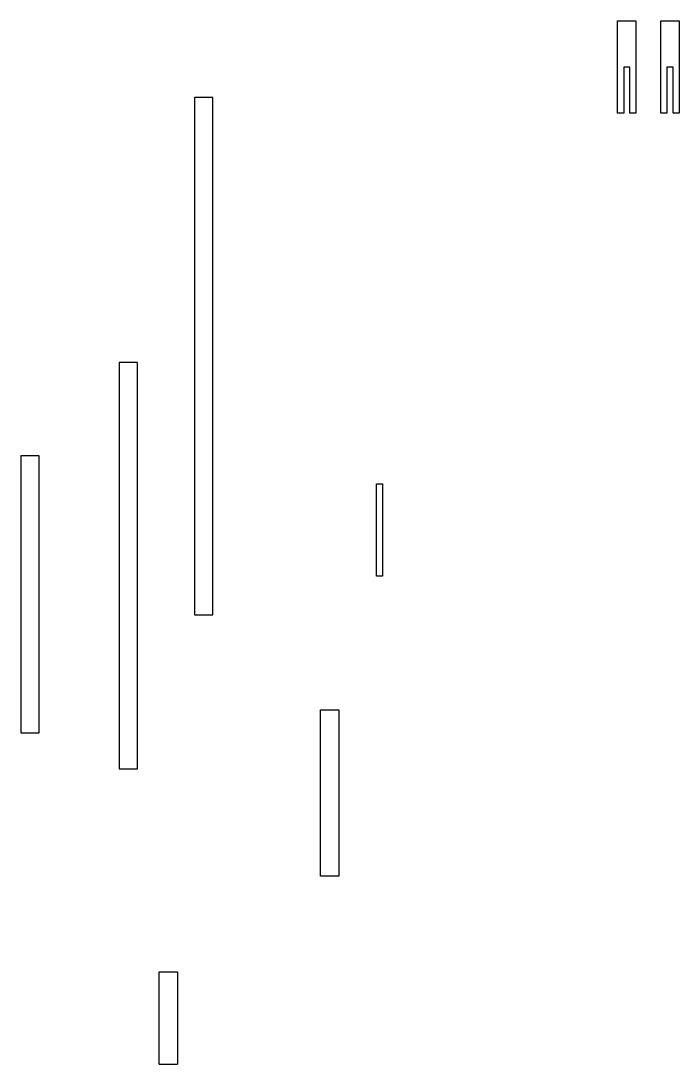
# Model space of a CAD drawing. Header units: centimetres. Extents: x -123 to 1233, y -758 to 1627.
# Drawn here: x 145 to 501, y 122 to 687 of the extents above; entities that cross this region are included whole.
import ezdxf

# ---------------------------------------------------------------- set-up
doc = ezdxf.new("R2010")
doc.units = ezdxf.units.CM

msp = doc.modelspace()

# ---------------------------------------------------------------- linework, layer by layer
for p, q in [((467.636, 636.947), (467.636, 686.947)), ((467.636, 686.947), (477.536, 686.947)), ((477.536, 686.947), (477.536, 636.947)), ((490.989, 636.947), (490.989, 686.947)), ((490.989, 686.947), (500.889, 686.947)), ((500.889, 686.947), (500.889, 636.947)), ((474.236, 661.947), (470.936, 661.947)), ((470.936, 661.947), (470.936, 636.947)), ((474.236, 636.947), (474.236, 661.947)), ((497.589, 661.947), (494.289, 661.947)), ((494.289, 661.947), (494.289, 636.947)), ((497.589, 636.947), (497.589, 661.947)), ((248.849, 645.467), (238.949, 645.467)), ((238.949, 645.467), (238.949, 365.467)), ((248.849, 365.467), (248.849, 645.467)), ((470.936, 636.947), (467.636, 636.947)), ((477.536, 636.947), (474.236, 636.947)), ((494.289, 636.947), (490.989, 636.947)), ((500.889, 636.947), (497.589, 636.947)), ((208.077, 502.084), (198.177, 502.084)), ((198.177, 502.084), (198.177, 282.084)), ((208.077, 282.084), (208.077, 502.084)), ((154.896, 451.599), (144.996, 451.599)), ((144.996, 451.599), (144.996, 301.599)), ((154.896, 301.599), (154.896, 451.599)), ((337.248, 386.379), (337.248, 436.379)), ((337.248, 436.379), (340.548, 436.379)), ((340.548, 436.379), (340.548, 386.379)), ((340.548, 386.379), (337.248, 386.379)), ((238.949, 365.467), (248.849, 365.467)), ((307.048, 224.129), (307.048, 314.129)), ((307.048, 314.129), (316.948, 314.129)), ((316.948, 314.129), (316.948, 224.129)), ((144.996, 301.599), (154.896, 301.599)), ((198.177, 282.084), (208.077, 282.084)), ((316.948, 224.129), (307.048, 224.129)), ((219.85, 122.347), (219.85, 172.347)), ((219.85, 172.347), (229.75, 172.347)), ((229.75, 172.347), (229.75, 122.347)), ((219.85, 122.347), (229.75, 122.347))]:
    msp.add_line(p, q)

doc.saveas('drawing.dxf')
